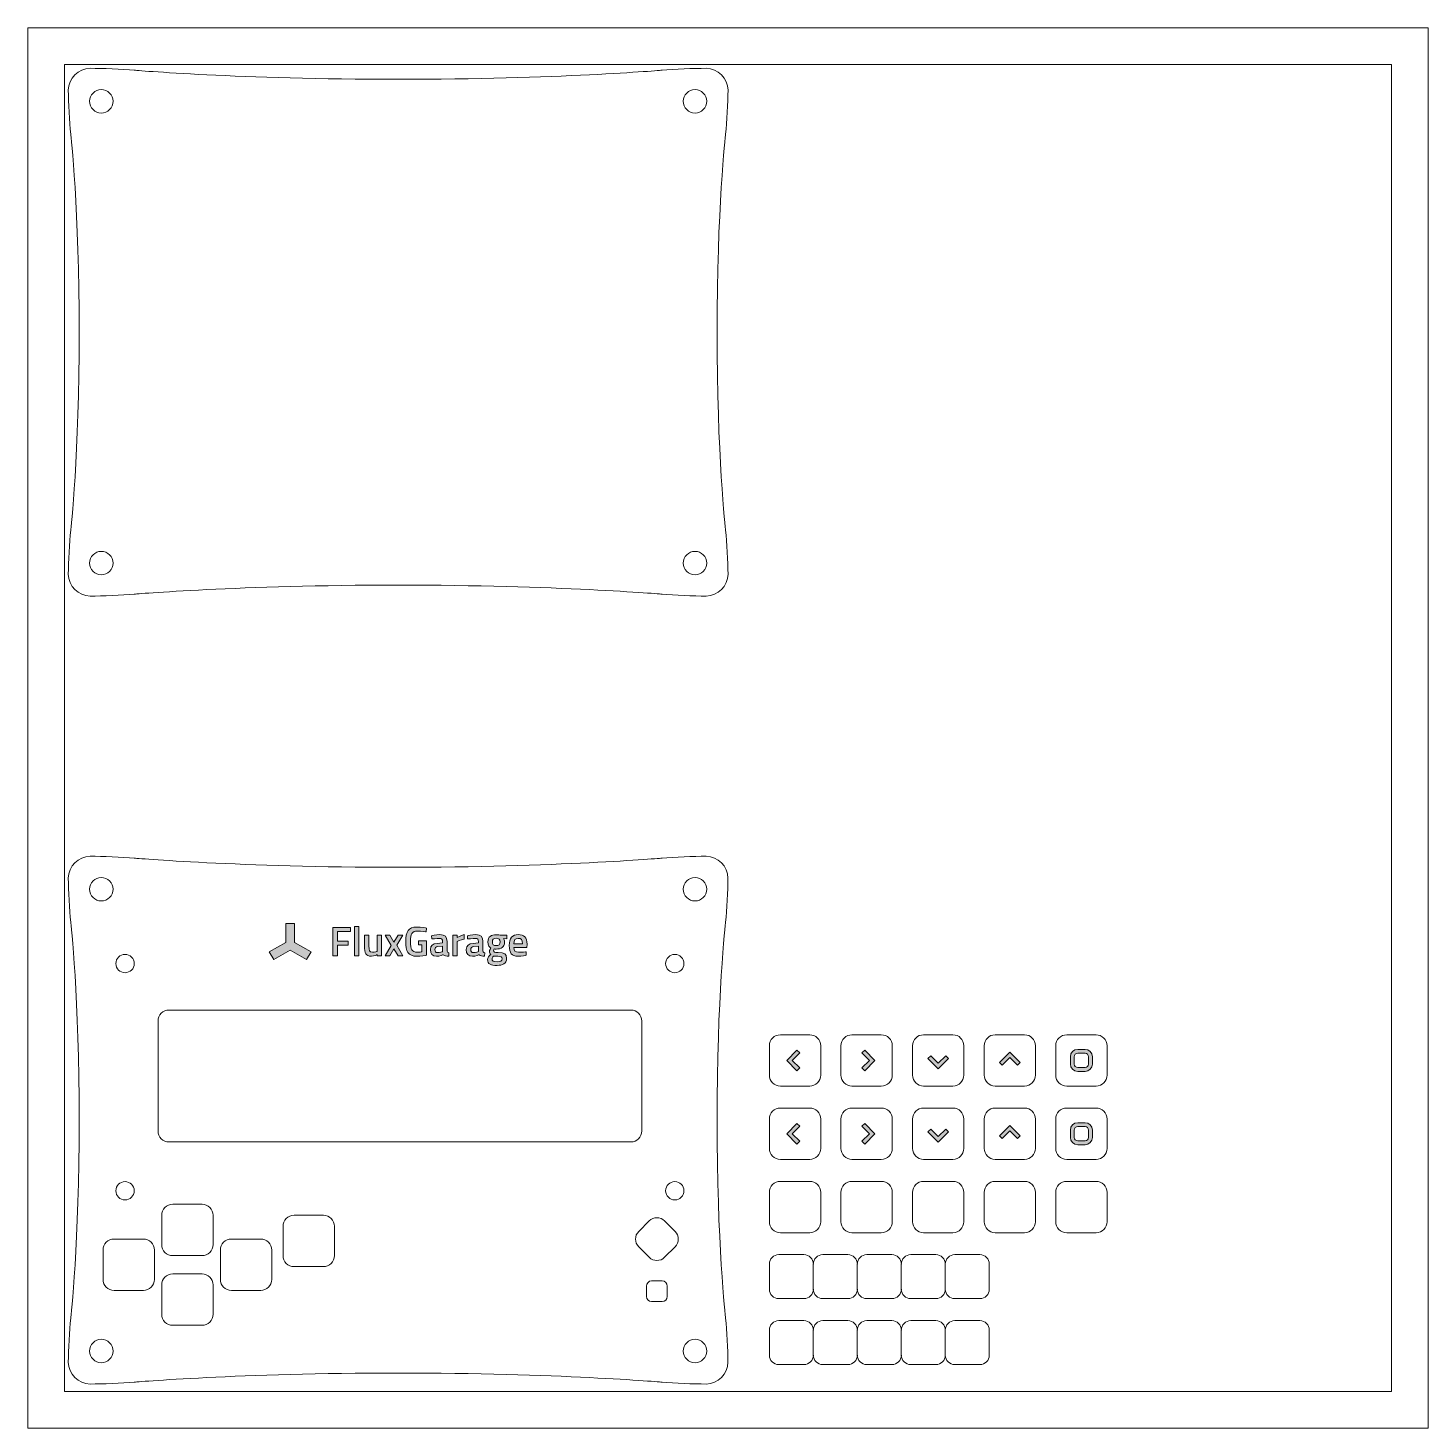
# Model space of a CAD drawing. Header units: inches. Extents: x 0 to 7.52, y 0 to 7.52.
import ezdxf

# ---------------------------------------------------------------- set-up
doc = ezdxf.new("R2010")
doc.units = ezdxf.units.IN
doc.header["$MEASUREMENT"] = 0
doc.layers.add('Template', color=7, linetype='Continuous')
doc.layers.add('Your Design', color=7, linetype='Continuous')

# ---------------------------------------------------------------- blocks, each defined once
blk = doc.blocks.new('block 37')
at = {"layer": 'Your Design', "lineweight": 0}
for points in [[(11.6, 73.5), (11.6, 72.62), (10.88, 71.9), (10, 71.9), (9.12, 71.9), (8.4, 72.62), (8.4, 73.5), (8.4, 74.38), (9.12, 75.1), (10, 75.1), (10.88, 75.1), (11.6, 74.38), (11.6, 73.5)], [(92.6, 73.5), (92.6, 72.62), (91.88, 71.9), (91, 71.9), (90.12, 71.9), (89.4, 72.62), (89.4, 73.5), (89.4, 74.38), (90.12, 75.1), (91, 75.1), (91.88, 75.1), (92.6, 74.38), (92.6, 73.5)], [(11.6, 10.5), (11.6, 9.62), (10.88, 8.9), (10, 8.9), (9.12, 8.9), (8.4, 9.62), (8.4, 10.5), (8.4, 11.38), (9.12, 12.1), (10, 12.1), (10.88, 12.1), (11.6, 11.38), (11.6, 10.5)], [(92.6, 10.5), (92.6, 9.62), (91.88, 8.9), (91, 8.9), (90.12, 8.9), (89.4, 9.62), (89.4, 10.5), (89.4, 11.38), (90.12, 12.1), (91, 12.1), (91.88, 12.1), (92.6, 11.38), (92.6, 10.5)]]:
    blk.add_open_spline(points, degree=3, knots=[0, 0, 0, 0, 1, 1, 1, 2, 2, 2, 3, 3, 3, 4, 4, 4, 4], dxfattribs=at)
blk = doc.blocks.new('block 38')
at = {"layer": 'Your Design', "true_color": 0xe6e6e6}
h = blk.add_hatch(color=254, dxfattribs=at)
h.dxf.hatch_style = 2
h.paths.add_polyline_path([(36.37, 68.84), (35.16, 68.84), (35.16, 66.25), (32.92, 64.96), (33.52, 63.92), (35.76, 65.21), (38.01, 63.92), (38.61, 64.96), (36.37, 66.25)])
h = blk.add_hatch(color=254, dxfattribs=at)
h.dxf.hatch_style = 2
h.paths.add_polyline_path([(41.59, 64.42), (42.22, 64.42), (42.22, 65.89), (43.69, 65.89), (43.69, 66.44), (42.22, 66.44), (42.22, 67.74), (43.99, 67.74), (43.99, 68.29), (41.59, 68.29)])
h = blk.add_hatch(color=254, dxfattribs=at)
h.dxf.hatch_style = 2
h.paths.add_polyline_path([(44.54, 64.42), (45.15, 64.42), (45.15, 68.42), (44.54, 68.42)])
h = blk.add_hatch(color=254, dxfattribs=at)
h.dxf.hatch_style = 2
edge = h.paths.add_edge_path()
edge.add_spline(control_points=[(47.64, 65.05), (47.64, 65.05), (47.34, 64.91), (47, 64.91), (46.56, 64.91), (46.52, 65.14), (46.52, 65.77), (46.52, 65.77), (46.52, 67.25), (46.52, 67.25), (46.52, 67.25), (45.9, 67.25), (45.9, 67.25), (45.9, 67.25), (45.9, 65.77), (45.9, 65.77), (45.9, 64.78), (46.07, 64.36), (46.88, 64.36), (47.23, 64.36), (47.64, 64.6), (47.64, 64.6), (47.64, 64.6), (47.64, 64.42), (47.64, 64.42), (47.64, 64.42), (48.25, 64.42), (48.25, 64.42), (48.25, 64.42), (48.25, 67.25), (48.25, 67.25), (48.25, 67.25), (47.64, 67.25), (47.64, 67.25), (47.64, 67.25), (47.64, 65.05), (47.64, 65.05)], knot_values=[0, 0, 0, 0, 1, 1, 1, 2, 2, 2, 3, 3, 3, 4, 4, 4, 5, 5, 5, 6, 6, 6, 7, 7, 7, 8, 8, 8, 9, 9, 9, 10, 10, 10, 11, 11, 11, 12, 12, 12, 12], degree=3, periodic=0)
h = blk.add_hatch(color=254, dxfattribs=at)
h.dxf.hatch_style = 2
h.paths.add_polyline_path([(50.49, 67.25), (49.93, 66.27), (49.38, 67.25), (48.73, 67.25), (49.55, 65.84), (48.73, 64.42), (49.38, 64.42), (49.93, 65.39), (50.49, 64.42), (51.15, 64.42), (50.31, 65.86), (51.15, 67.25)])
h = blk.add_hatch(color=254, dxfattribs=at)
h.dxf.hatch_style = 2
edge = h.paths.add_edge_path()
edge.add_spline(control_points=[(53.15, 67.79), (53.66, 67.79), (54.34, 67.7), (54.34, 67.7), (54.34, 67.7), (54.37, 68.2), (54.37, 68.2), (54.37, 68.2), (53.64, 68.35), (53.05, 68.35), (51.9, 68.35), (51.53, 67.71), (51.53, 66.35), (51.53, 65.07), (51.84, 64.36), (53.07, 64.36), (53.54, 64.36), (54.32, 64.48), (54.37, 64.49), (54.37, 64.49), (54.37, 66.45), (54.37, 66.45), (54.37, 66.45), (53.27, 66.45), (53.27, 66.45), (53.27, 66.45), (53.27, 65.9), (53.27, 65.9), (53.27, 65.9), (53.74, 65.9), (53.74, 65.9), (53.74, 65.9), (53.74, 64.96), (53.74, 64.96), (53.68, 64.94), (53.38, 64.91), (53.13, 64.91), (52.34, 64.91), (52.18, 65.3), (52.18, 66.35), (52.18, 67.44), (52.37, 67.79), (53.15, 67.79)], knot_values=[0, 0, 0, 0, 1, 1, 1, 2, 2, 2, 3, 3, 3, 4, 4, 4, 5, 5, 5, 6, 6, 6, 7, 7, 7, 8, 8, 8, 9, 9, 9, 10, 10, 10, 11, 11, 11, 12, 12, 12, 13, 13, 13, 14, 14, 14, 14], degree=3, periodic=0)
h = blk.add_hatch(color=254, dxfattribs=at)
h.dxf.hatch_style = 2
edge = h.paths.add_edge_path()
edge.add_spline(control_points=[(57.17, 65.09), (57.17, 65.09), (57.17, 66.38), (57.17, 66.38), (57.17, 67.02), (56.88, 67.31), (56.19, 67.31), (55.67, 67.31), (55.06, 67.16), (55.06, 67.16), (55.06, 67.16), (55.08, 66.73), (55.08, 66.73), (55.08, 66.73), (55.77, 66.78), (56.14, 66.78), (56.42, 66.78), (56.56, 66.69), (56.56, 66.38), (56.56, 66.38), (56.56, 66.17), (56.56, 66.17), (56.56, 66.17), (55.83, 66.11), (55.83, 66.11), (55.22, 66.06), (54.9, 65.86), (54.9, 65.26), (54.9, 64.67), (55.18, 64.36), (55.74, 64.36), (56.19, 64.36), (56.65, 64.57), (56.65, 64.57), (56.86, 64.41), (57.05, 64.36), (57.4, 64.36), (57.4, 64.36), (57.41, 64.83), (57.41, 64.83), (57.25, 64.85), (57.18, 64.92), (57.17, 65.09)], knot_values=[0, 0, 0, 0, 1, 1, 1, 2, 2, 2, 3, 3, 3, 4, 4, 4, 5, 5, 5, 6, 6, 6, 7, 7, 7, 8, 8, 8, 9, 9, 9, 10, 10, 10, 11, 11, 11, 12, 12, 12, 13, 13, 13, 14, 14, 14, 14], degree=3, periodic=0)
edge = h.paths.add_edge_path()
edge.add_spline(control_points=[(56.56, 64.99), (56.56, 64.99), (56.18, 64.86), (55.86, 64.86), (55.62, 64.86), (55.51, 65.02), (55.51, 65.27), (55.51, 65.53), (55.64, 65.65), (55.9, 65.68), (55.9, 65.68), (56.56, 65.74), (56.56, 65.74), (56.56, 65.74), (56.56, 64.99), (56.56, 64.99)], knot_values=[0, 0, 0, 0, 1, 1, 1, 2, 2, 2, 3, 3, 3, 4, 4, 4, 5, 5, 5, 5], degree=3, periodic=0)
h = blk.add_hatch(color=254, dxfattribs=at)
h.dxf.hatch_style = 2
edge = h.paths.add_edge_path()
edge.add_spline(control_points=[(58.55, 67.25), (58.55, 67.25), (57.94, 67.25), (57.94, 67.25), (57.94, 67.25), (57.94, 64.42), (57.94, 64.42), (57.94, 64.42), (58.55, 64.42), (58.55, 64.42), (58.55, 64.42), (58.55, 66.39), (58.55, 66.39), (58.55, 66.39), (58.99, 66.59), (59.51, 66.69), (59.51, 66.69), (59.51, 67.31), (59.51, 67.31), (59.03, 67.22), (58.55, 66.91), (58.55, 66.91), (58.55, 66.91), (58.55, 67.25), (58.55, 67.25)], knot_values=[0, 0, 0, 0, 1, 1, 1, 2, 2, 2, 3, 3, 3, 4, 4, 4, 5, 5, 5, 6, 6, 6, 7, 7, 7, 8, 8, 8, 8], degree=3, periodic=0)
h = blk.add_hatch(color=254, dxfattribs=at)
h.dxf.hatch_style = 2
edge = h.paths.add_edge_path()
edge.add_spline(control_points=[(62.06, 65.09), (62.06, 65.09), (62.06, 66.38), (62.06, 66.38), (62.06, 67.02), (61.78, 67.31), (61.09, 67.31), (60.57, 67.31), (59.96, 67.16), (59.96, 67.16), (59.96, 67.16), (59.98, 66.73), (59.98, 66.73), (59.98, 66.73), (60.66, 66.78), (61.04, 66.78), (61.32, 66.78), (61.45, 66.69), (61.45, 66.38), (61.45, 66.38), (61.45, 66.17), (61.45, 66.17), (61.45, 66.17), (60.73, 66.11), (60.73, 66.11), (60.12, 66.06), (59.79, 65.86), (59.79, 65.26), (59.79, 64.67), (60.08, 64.36), (60.64, 64.36), (61.09, 64.36), (61.55, 64.57), (61.55, 64.57), (61.75, 64.41), (61.95, 64.36), (62.3, 64.36), (62.3, 64.36), (62.31, 64.83), (62.31, 64.83), (62.15, 64.85), (62.08, 64.92), (62.06, 65.09)], knot_values=[0, 0, 0, 0, 1, 1, 1, 2, 2, 2, 3, 3, 3, 4, 4, 4, 5, 5, 5, 6, 6, 6, 7, 7, 7, 8, 8, 8, 9, 9, 9, 10, 10, 10, 11, 11, 11, 12, 12, 12, 13, 13, 13, 14, 14, 14, 14], degree=3, periodic=0)
edge = h.paths.add_edge_path()
edge.add_spline(control_points=[(61.45, 64.99), (61.45, 64.99), (61.08, 64.86), (60.75, 64.86), (60.52, 64.86), (60.41, 65.02), (60.41, 65.27), (60.41, 65.53), (60.54, 65.65), (60.8, 65.68), (60.8, 65.68), (61.45, 65.74), (61.45, 65.74), (61.45, 65.74), (61.45, 64.99), (61.45, 64.99)], knot_values=[0, 0, 0, 0, 1, 1, 1, 2, 2, 2, 3, 3, 3, 4, 4, 4, 5, 5, 5, 5], degree=3, periodic=0)
h = blk.add_hatch(color=254, dxfattribs=at)
h.dxf.hatch_style = 2
edge = h.paths.add_edge_path()
edge.add_spline(control_points=[(63.87, 67.3), (63.22, 67.3), (62.74, 67.03), (62.74, 66.32), (62.74, 65.81), (62.94, 65.6), (63.15, 65.47), (63.15, 65.47), (62.94, 65.15), (62.94, 65.02), (62.94, 64.85), (63.01, 64.69), (63.13, 64.61), (62.84, 64.39), (62.7, 64.21), (62.7, 63.92), (62.7, 63.28), (63.15, 63.11), (64, 63.11), (64.76, 63.11), (65.3, 63.37), (65.3, 64.04), (65.3, 64.69), (65.03, 64.87), (64.14, 64.88), (63.59, 64.89), (63.53, 64.92), (63.53, 65.1), (63.53, 65.17), (63.6, 65.36), (63.6, 65.36), (63.66, 65.35), (63.8, 65.34), (63.85, 65.34), (64.6, 65.34), (65.01, 65.55), (65.01, 66.32), (65.01, 66.54), (64.93, 66.69), (64.85, 66.78), (64.85, 66.78), (65.32, 66.75), (65.32, 66.75), (65.32, 66.75), (65.32, 67.25), (65.32, 67.25), (65.32, 67.25), (64.45, 67.23), (64.45, 67.23), (64.45, 67.23), (64.13, 67.3), (63.87, 67.3)], knot_values=[0, 0, 0, 0, 1, 1, 1, 2, 2, 2, 3, 3, 3, 4, 4, 4, 5, 5, 5, 6, 6, 6, 7, 7, 7, 8, 8, 8, 9, 9, 9, 10, 10, 10, 11, 11, 11, 12, 12, 12, 13, 13, 13, 14, 14, 14, 15, 15, 15, 16, 16, 16, 17, 17, 17, 17], degree=3, periodic=0)
edge = h.paths.add_edge_path()
edge.add_spline(control_points=[(63.53, 64.38), (63.53, 64.38), (63.91, 64.35), (64.08, 64.35), (64.54, 64.34), (64.69, 64.31), (64.69, 64), (64.69, 63.73), (64.46, 63.61), (64.01, 63.61), (63.49, 63.61), (63.31, 63.72), (63.31, 63.98), (63.31, 64.16), (63.37, 64.25), (63.53, 64.38)], knot_values=[0, 0, 0, 0, 1, 1, 1, 2, 2, 2, 3, 3, 3, 4, 4, 4, 5, 5, 5, 5], degree=3, periodic=0)
edge = h.paths.add_edge_path()
edge.add_spline(control_points=[(63.87, 65.82), (63.51, 65.82), (63.35, 65.97), (63.35, 66.32), (63.35, 66.66), (63.51, 66.82), (63.87, 66.82), (64.25, 66.82), (64.4, 66.66), (64.4, 66.32), (64.4, 65.97), (64.25, 65.82), (63.87, 65.82)], knot_values=[0, 0, 0, 0, 1, 1, 1, 2, 2, 2, 3, 3, 3, 4, 4, 4, 4], degree=3, periodic=0)
h = blk.add_hatch(color=254, dxfattribs=at)
h.dxf.hatch_style = 2
edge = h.paths.add_edge_path()
edge.add_spline(control_points=[(68.08, 66.01), (68.08, 66.9), (67.68, 67.31), (66.89, 67.31), (66.11, 67.31), (65.66, 66.84), (65.66, 65.81), (65.66, 64.81), (65.99, 64.36), (66.84, 64.36), (67.34, 64.36), (67.98, 64.49), (67.98, 64.49), (67.98, 64.49), (67.97, 64.95), (67.97, 64.95), (67.97, 64.95), (67.38, 64.9), (66.93, 64.9), (66.46, 64.9), (66.29, 65.12), (66.29, 65.57), (66.29, 65.57), (68.04, 65.57), (68.04, 65.57), (68.04, 65.57), (68.08, 66.01), (68.08, 66.01)], knot_values=[0, 0, 0, 0, 1, 1, 1, 2, 2, 2, 3, 3, 3, 4, 4, 4, 5, 5, 5, 6, 6, 6, 7, 7, 7, 8, 8, 8, 9, 9, 9, 9], degree=3, periodic=0)
edge = h.paths.add_edge_path()
edge.add_spline(control_points=[(66.28, 66.05), (66.29, 66.59), (66.47, 66.8), (66.89, 66.8), (67.3, 66.8), (67.47, 66.61), (67.47, 66.05), (67.47, 66.05), (66.28, 66.05), (66.28, 66.05)], knot_values=[0, 0, 0, 0, 1, 1, 1, 2, 2, 2, 3, 3, 3, 3], degree=3, periodic=0)
at = {"layer": 'Your Design', "lineweight": 0}
for points in [[(36.37, 68.84), (35.16, 68.84), (35.16, 66.25), (32.92, 64.96), (33.52, 63.92), (35.76, 65.21), (38.01, 63.92), (38.61, 64.96), (36.37, 66.25), (36.37, 68.84)], [(41.59, 64.42), (42.22, 64.42), (42.22, 65.89), (43.69, 65.89), (43.69, 66.44), (42.22, 66.44), (42.22, 67.74), (43.99, 67.74), (43.99, 68.29), (41.59, 68.29), (41.59, 64.42)], [(44.54, 64.42), (45.15, 64.42), (45.15, 68.42), (44.54, 68.42), (44.54, 64.42)], [(50.49, 67.25), (49.93, 66.27), (49.38, 67.25), (48.73, 67.25), (49.55, 65.84), (48.73, 64.42), (49.38, 64.42), (49.93, 65.39), (50.49, 64.42), (51.15, 64.42), (50.31, 65.86), (51.15, 67.25), (50.49, 67.25)]]:
    blk.add_lwpolyline(points, dxfattribs=at)
for points, knots in [([(47.64, 65.05), (47.64, 65.05), (47.34, 64.91), (47, 64.91), (46.56, 64.91), (46.52, 65.14), (46.52, 65.77), (46.52, 65.77), (46.52, 67.25), (46.52, 67.25), (46.52, 67.25), (45.9, 67.25), (45.9, 67.25), (45.9, 67.25), (45.9, 65.77), (45.9, 65.77), (45.9, 64.78), (46.07, 64.36), (46.88, 64.36), (47.23, 64.36), (47.64, 64.6), (47.64, 64.6), (47.64, 64.6), (47.64, 64.42), (47.64, 64.42), (47.64, 64.42), (48.25, 64.42), (48.25, 64.42), (48.25, 64.42), (48.25, 67.25), (48.25, 67.25), (48.25, 67.25), (47.64, 67.25), (47.64, 67.25), (47.64, 67.25), (47.64, 65.05), (47.64, 65.05)], [0, 0, 0, 0, 1, 1, 1, 2, 2, 2, 3, 3, 3, 4, 4, 4, 5, 5, 5, 6, 6, 6, 7, 7, 7, 8, 8, 8, 9, 9, 9, 10, 10, 10, 11, 11, 11, 12, 12, 12, 12]), ([(53.15, 67.79), (53.66, 67.79), (54.34, 67.7), (54.34, 67.7), (54.34, 67.7), (54.37, 68.2), (54.37, 68.2), (54.37, 68.2), (53.64, 68.35), (53.05, 68.35), (51.9, 68.35), (51.53, 67.71), (51.53, 66.35), (51.53, 65.07), (51.84, 64.36), (53.07, 64.36), (53.54, 64.36), (54.32, 64.48), (54.37, 64.49), (54.37, 64.49), (54.37, 66.45), (54.37, 66.45), (54.37, 66.45), (53.27, 66.45), (53.27, 66.45), (53.27, 66.45), (53.27, 65.9), (53.27, 65.9), (53.27, 65.9), (53.74, 65.9), (53.74, 65.9), (53.74, 65.9), (53.74, 64.96), (53.74, 64.96), (53.68, 64.94), (53.38, 64.91), (53.13, 64.91), (52.34, 64.91), (52.18, 65.3), (52.18, 66.35), (52.18, 67.44), (52.37, 67.79), (53.15, 67.79)], [0, 0, 0, 0, 1, 1, 1, 2, 2, 2, 3, 3, 3, 4, 4, 4, 5, 5, 5, 6, 6, 6, 7, 7, 7, 8, 8, 8, 9, 9, 9, 10, 10, 10, 11, 11, 11, 12, 12, 12, 13, 13, 13, 14, 14, 14, 14]), ([(57.17, 65.09), (57.17, 65.09), (57.17, 66.38), (57.17, 66.38), (57.17, 67.02), (56.88, 67.31), (56.19, 67.31), (55.67, 67.31), (55.06, 67.16), (55.06, 67.16), (55.06, 67.16), (55.08, 66.73), (55.08, 66.73), (55.08, 66.73), (55.77, 66.78), (56.14, 66.78), (56.42, 66.78), (56.56, 66.69), (56.56, 66.38), (56.56, 66.38), (56.56, 66.17), (56.56, 66.17), (56.56, 66.17), (55.83, 66.11), (55.83, 66.11), (55.22, 66.06), (54.9, 65.86), (54.9, 65.26), (54.9, 64.67), (55.18, 64.36), (55.74, 64.36), (56.19, 64.36), (56.65, 64.57), (56.65, 64.57), (56.86, 64.41), (57.05, 64.36), (57.4, 64.36), (57.4, 64.36), (57.41, 64.83), (57.41, 64.83), (57.25, 64.85), (57.18, 64.92), (57.17, 65.09)], [0, 0, 0, 0, 1, 1, 1, 2, 2, 2, 3, 3, 3, 4, 4, 4, 5, 5, 5, 6, 6, 6, 7, 7, 7, 8, 8, 8, 9, 9, 9, 10, 10, 10, 11, 11, 11, 12, 12, 12, 13, 13, 13, 14, 14, 14, 14]), ([(58.55, 67.25), (58.55, 67.25), (57.94, 67.25), (57.94, 67.25), (57.94, 67.25), (57.94, 64.42), (57.94, 64.42), (57.94, 64.42), (58.55, 64.42), (58.55, 64.42), (58.55, 64.42), (58.55, 66.39), (58.55, 66.39), (58.55, 66.39), (58.99, 66.59), (59.51, 66.69), (59.51, 66.69), (59.51, 67.31), (59.51, 67.31), (59.03, 67.22), (58.55, 66.91), (58.55, 66.91), (58.55, 66.91), (58.55, 67.25), (58.55, 67.25)], [0, 0, 0, 0, 1, 1, 1, 2, 2, 2, 3, 3, 3, 4, 4, 4, 5, 5, 5, 6, 6, 6, 7, 7, 7, 8, 8, 8, 8]), ([(62.06, 65.09), (62.06, 65.09), (62.06, 66.38), (62.06, 66.38), (62.06, 67.02), (61.78, 67.31), (61.09, 67.31), (60.57, 67.31), (59.96, 67.16), (59.96, 67.16), (59.96, 67.16), (59.98, 66.73), (59.98, 66.73), (59.98, 66.73), (60.66, 66.78), (61.04, 66.78), (61.32, 66.78), (61.45, 66.69), (61.45, 66.38), (61.45, 66.38), (61.45, 66.17), (61.45, 66.17), (61.45, 66.17), (60.73, 66.11), (60.73, 66.11), (60.12, 66.06), (59.79, 65.86), (59.79, 65.26), (59.79, 64.67), (60.08, 64.36), (60.64, 64.36), (61.09, 64.36), (61.55, 64.57), (61.55, 64.57), (61.75, 64.41), (61.95, 64.36), (62.3, 64.36), (62.3, 64.36), (62.31, 64.83), (62.31, 64.83), (62.15, 64.85), (62.08, 64.92), (62.06, 65.09)], [0, 0, 0, 0, 1, 1, 1, 2, 2, 2, 3, 3, 3, 4, 4, 4, 5, 5, 5, 6, 6, 6, 7, 7, 7, 8, 8, 8, 9, 9, 9, 10, 10, 10, 11, 11, 11, 12, 12, 12, 13, 13, 13, 14, 14, 14, 14]), ([(63.87, 67.3), (63.22, 67.3), (62.74, 67.03), (62.74, 66.32), (62.74, 65.81), (62.94, 65.6), (63.15, 65.47), (63.15, 65.47), (62.94, 65.15), (62.94, 65.02), (62.94, 64.85), (63.01, 64.69), (63.13, 64.61), (62.84, 64.39), (62.7, 64.21), (62.7, 63.92), (62.7, 63.28), (63.15, 63.11), (64, 63.11), (64.76, 63.11), (65.3, 63.37), (65.3, 64.04), (65.3, 64.69), (65.03, 64.87), (64.14, 64.88), (63.59, 64.89), (63.53, 64.92), (63.53, 65.1), (63.53, 65.17), (63.6, 65.36), (63.6, 65.36), (63.66, 65.35), (63.8, 65.34), (63.85, 65.34), (64.6, 65.34), (65.01, 65.55), (65.01, 66.32), (65.01, 66.54), (64.93, 66.69), (64.85, 66.78), (64.85, 66.78), (65.32, 66.75), (65.32, 66.75), (65.32, 66.75), (65.32, 67.25), (65.32, 67.25), (65.32, 67.25), (64.45, 67.23), (64.45, 67.23), (64.45, 67.23), (64.13, 67.3), (63.87, 67.3)], [0, 0, 0, 0, 1, 1, 1, 2, 2, 2, 3, 3, 3, 4, 4, 4, 5, 5, 5, 6, 6, 6, 7, 7, 7, 8, 8, 8, 9, 9, 9, 10, 10, 10, 11, 11, 11, 12, 12, 12, 13, 13, 13, 14, 14, 14, 15, 15, 15, 16, 16, 16, 17, 17, 17, 17]), ([(68.08, 66.01), (68.08, 66.9), (67.68, 67.31), (66.89, 67.31), (66.11, 67.31), (65.66, 66.84), (65.66, 65.81), (65.66, 64.81), (65.99, 64.36), (66.84, 64.36), (67.34, 64.36), (67.98, 64.49), (67.98, 64.49), (67.98, 64.49), (67.97, 64.95), (67.97, 64.95), (67.97, 64.95), (67.38, 64.9), (66.93, 64.9), (66.46, 64.9), (66.29, 65.12), (66.29, 65.57), (66.29, 65.57), (68.04, 65.57), (68.04, 65.57), (68.04, 65.57), (68.08, 66.01), (68.08, 66.01)], [0, 0, 0, 0, 1, 1, 1, 2, 2, 2, 3, 3, 3, 4, 4, 4, 5, 5, 5, 6, 6, 6, 7, 7, 7, 8, 8, 8, 9, 9, 9, 9]), ([(56.56, 64.99), (56.56, 64.99), (56.18, 64.86), (55.86, 64.86), (55.62, 64.86), (55.51, 65.02), (55.51, 65.27), (55.51, 65.53), (55.64, 65.65), (55.9, 65.68), (55.9, 65.68), (56.56, 65.74), (56.56, 65.74), (56.56, 65.74), (56.56, 64.99), (56.56, 64.99)], [0, 0, 0, 0, 1, 1, 1, 2, 2, 2, 3, 3, 3, 4, 4, 4, 5, 5, 5, 5]), ([(61.45, 64.99), (61.45, 64.99), (61.08, 64.86), (60.75, 64.86), (60.52, 64.86), (60.41, 65.02), (60.41, 65.27), (60.41, 65.53), (60.54, 65.65), (60.8, 65.68), (60.8, 65.68), (61.45, 65.74), (61.45, 65.74), (61.45, 65.74), (61.45, 64.99), (61.45, 64.99)], [0, 0, 0, 0, 1, 1, 1, 2, 2, 2, 3, 3, 3, 4, 4, 4, 5, 5, 5, 5]), ([(63.87, 65.82), (63.51, 65.82), (63.35, 65.97), (63.35, 66.32), (63.35, 66.66), (63.51, 66.82), (63.87, 66.82), (64.25, 66.82), (64.4, 66.66), (64.4, 66.32), (64.4, 65.97), (64.25, 65.82), (63.87, 65.82)], [0, 0, 0, 0, 1, 1, 1, 2, 2, 2, 3, 3, 3, 4, 4, 4, 4]), ([(66.28, 66.05), (66.29, 66.59), (66.47, 66.8), (66.89, 66.8), (67.3, 66.8), (67.47, 66.61), (67.47, 66.05), (67.47, 66.05), (66.28, 66.05), (66.28, 66.05)], [0, 0, 0, 0, 1, 1, 1, 2, 2, 2, 3, 3, 3, 3]), ([(63.53, 64.38), (63.53, 64.38), (63.91, 64.35), (64.08, 64.35), (64.54, 64.34), (64.69, 64.31), (64.69, 64), (64.69, 63.73), (64.46, 63.61), (64.01, 63.61), (63.49, 63.61), (63.31, 63.72), (63.31, 63.98), (63.31, 64.16), (63.37, 64.25), (63.53, 64.38)], [0, 0, 0, 0, 1, 1, 1, 2, 2, 2, 3, 3, 3, 4, 4, 4, 5, 5, 5, 5])]:
    blk.add_open_spline(points, degree=3, knots=knots, dxfattribs=at)
blk = doc.blocks.new('block 39')
at = {"layer": 'Your Design', "true_color": 0xe6e6e6}
h = blk.add_hatch(color=254, dxfattribs=at)
h.dxf.hatch_style = 2
h.paths.add_polyline_path([(105.28, 41.18), (104.91, 41.55), (103.51, 40.15), (104.91, 38.74), (105.28, 39.12), (104.25, 40.15)])
h = blk.add_hatch(color=254, dxfattribs=at)
h.dxf.hatch_style = 2
h.paths.add_polyline_path([(113.77, 41.18), (114.15, 41.55), (115.55, 40.15), (114.15, 38.74), (113.77, 39.12), (114.8, 40.15)])
h = blk.add_hatch(color=254, dxfattribs=at)
h.dxf.hatch_style = 2
h.paths.add_polyline_path([(125.21, 40.78), (125.58, 40.41), (124.18, 39.01), (122.78, 40.41), (123.15, 40.78), (124.18, 39.76)])
h = blk.add_hatch(color=254, dxfattribs=at)
h.dxf.hatch_style = 2
h.paths.add_polyline_path([(134.98, 39.51), (135.35, 39.88), (133.95, 41.29), (132.54, 39.88), (132.92, 39.51), (133.95, 40.54)])
h = blk.add_hatch(color=254, dxfattribs=at)
h.dxf.hatch_style = 2
edge = h.paths.add_edge_path()
edge.add_spline(control_points=[(144.21, 41.65), (144.21, 41.65), (143.21, 41.65), (143.21, 41.65), (142.66, 41.65), (142.21, 41.2), (142.21, 40.65), (142.21, 40.65), (142.21, 39.65), (142.21, 39.65), (142.21, 39.1), (142.66, 38.65), (143.21, 38.65), (143.21, 38.65), (144.21, 38.65), (144.21, 38.65), (144.76, 38.65), (145.21, 39.1), (145.21, 39.65), (145.21, 39.65), (145.21, 40.65), (145.21, 40.65), (145.21, 41.2), (144.76, 41.65), (144.21, 41.65), (144.21, 41.65), (144.21, 41.65), (144.21, 41.65)], knot_values=[0, 0, 0, 0, 1, 1, 1, 2, 2, 2, 3, 3, 3, 4, 4, 4, 5, 5, 5, 6, 6, 6, 7, 7, 7, 8, 8, 8, 9, 9, 9, 9], degree=3, periodic=0)
edge = h.paths.add_edge_path()
edge.add_spline(control_points=[(144.21, 41.12), (144.47, 41.12), (144.68, 40.91), (144.68, 40.65), (144.68, 40.65), (144.68, 39.65), (144.68, 39.65), (144.68, 39.39), (144.47, 39.18), (144.21, 39.18), (144.21, 39.18), (143.21, 39.18), (143.21, 39.18), (142.96, 39.18), (142.74, 39.39), (142.74, 39.65), (142.74, 39.65), (142.74, 40.65), (142.74, 40.65), (142.74, 40.77), (142.79, 40.89), (142.88, 40.98), (142.97, 41.07), (143.09, 41.12), (143.21, 41.12), (143.21, 41.12), (144.21, 41.12), (144.21, 41.12)], knot_values=[0, 0, 0, 0, 0.352778, 0.352778, 0.352778, 0.705556, 0.705556, 0.705556, 1.058333, 1.058333, 1.058333, 1.411111, 1.411111, 1.411111, 1.763889, 1.763889, 1.763889, 2.116667, 2.116667, 2.116667, 2.469444, 2.469444, 2.469444, 2.822222, 2.822222, 2.822222, 3.175, 3.175, 3.175, 3.175], degree=3, periodic=0)
edge.add_line((144.21, 41.12), (144.21, 41.12))
at = {"layer": 'Your Design', "lineweight": 0}
for points in [[(105.28, 41.18), (104.91, 41.55), (103.51, 40.15), (104.91, 38.74), (105.28, 39.12), (104.25, 40.15), (105.28, 41.18)], [(113.77, 41.18), (114.15, 41.55), (115.55, 40.15), (114.15, 38.74), (113.77, 39.12), (114.8, 40.15), (113.77, 41.18)], [(125.21, 40.78), (125.58, 40.41), (124.18, 39.01), (122.78, 40.41), (123.15, 40.78), (124.18, 39.76), (125.21, 40.78)], [(134.98, 39.51), (135.35, 39.88), (133.95, 41.29), (132.54, 39.88), (132.92, 39.51), (133.95, 40.54), (134.98, 39.51)]]:
    blk.add_lwpolyline(points, dxfattribs=at)
for points in [[(144.21, 41.65), (144.21, 41.65), (143.21, 41.65), (143.21, 41.65), (142.66, 41.65), (142.21, 41.2), (142.21, 40.65), (142.21, 40.65), (142.21, 39.65), (142.21, 39.65), (142.21, 39.1), (142.66, 38.65), (143.21, 38.65), (143.21, 38.65), (144.21, 38.65), (144.21, 38.65), (144.76, 38.65), (145.21, 39.1), (145.21, 39.65), (145.21, 39.65), (145.21, 40.65), (145.21, 40.65), (145.21, 41.2), (144.76, 41.65), (144.21, 41.65), (144.21, 41.65), (144.21, 41.65), (144.21, 41.65)], [(144.21, 41.12), (144.47, 41.12), (144.68, 40.91), (144.68, 40.65), (144.68, 40.65), (144.68, 39.65), (144.68, 39.65), (144.68, 39.39), (144.47, 39.18), (144.21, 39.18), (144.21, 39.18), (143.21, 39.18), (143.21, 39.18), (142.96, 39.18), (142.74, 39.39), (142.74, 39.65), (142.74, 39.65), (142.74, 40.65), (142.74, 40.65), (142.74, 40.77), (142.79, 40.89), (142.88, 40.98), (142.97, 41.07), (143.09, 41.12), (143.21, 41.12), (143.21, 41.12), (144.21, 41.12), (144.21, 41.12)]]:
    blk.add_open_spline(points, degree=3, knots=[0, 0, 0, 0, 1, 1, 1, 2, 2, 2, 3, 3, 3, 4, 4, 4, 5, 5, 5, 6, 6, 6, 7, 7, 7, 8, 8, 8, 9, 9, 9, 9], dxfattribs=at)
blk = doc.blocks.new('block 40')
at = {"layer": 'Your Design', "true_color": 0xe6e6e6}
h = blk.add_hatch(color=254, dxfattribs=at)
h.dxf.hatch_style = 2
edge = h.paths.add_edge_path()
edge.add_spline(control_points=[(144.21, 51.65), (144.21, 51.65), (143.21, 51.65), (143.21, 51.65), (142.66, 51.65), (142.21, 51.2), (142.21, 50.65), (142.21, 50.65), (142.21, 49.65), (142.21, 49.65), (142.21, 49.1), (142.66, 48.65), (143.21, 48.65), (143.21, 48.65), (144.21, 48.65), (144.21, 48.65), (144.76, 48.65), (145.21, 49.1), (145.21, 49.65), (145.21, 49.65), (145.21, 50.65), (145.21, 50.65), (145.21, 51.2), (144.76, 51.65), (144.21, 51.65), (144.21, 51.65), (144.21, 51.65), (144.21, 51.65)], knot_values=[0, 0, 0, 0, 1, 1, 1, 2, 2, 2, 3, 3, 3, 4, 4, 4, 5, 5, 5, 6, 6, 6, 7, 7, 7, 8, 8, 8, 9, 9, 9, 9], degree=3, periodic=0)
edge = h.paths.add_edge_path()
edge.add_spline(control_points=[(144.21, 51.12), (144.47, 51.12), (144.68, 50.91), (144.68, 50.65), (144.68, 50.65), (144.68, 49.65), (144.68, 49.65), (144.68, 49.39), (144.47, 49.18), (144.21, 49.18), (144.21, 49.18), (143.21, 49.18), (143.21, 49.18), (142.96, 49.18), (142.74, 49.39), (142.74, 49.65), (142.74, 49.65), (142.74, 50.65), (142.74, 50.65), (142.74, 50.77), (142.79, 50.89), (142.88, 50.98), (142.97, 51.07), (143.09, 51.12), (143.21, 51.12), (143.21, 51.12), (144.21, 51.12), (144.21, 51.12)], knot_values=[0, 0, 0, 0, 0.352778, 0.352778, 0.352778, 0.705556, 0.705556, 0.705556, 1.058333, 1.058333, 1.058333, 1.411111, 1.411111, 1.411111, 1.763889, 1.763889, 1.763889, 2.116667, 2.116667, 2.116667, 2.469444, 2.469444, 2.469444, 2.822222, 2.822222, 2.822222, 3.175, 3.175, 3.175, 3.175], degree=3, periodic=0)
edge.add_line((144.21, 51.12), (144.21, 51.12))
h = blk.add_hatch(color=254, dxfattribs=at)
h.dxf.hatch_style = 2
h.paths.add_polyline_path([(105.28, 51.18), (104.91, 51.55), (103.51, 50.15), (104.91, 48.74), (105.28, 49.12), (104.25, 50.15)])
h = blk.add_hatch(color=254, dxfattribs=at)
h.dxf.hatch_style = 2
h.paths.add_polyline_path([(113.77, 51.18), (114.15, 51.55), (115.55, 50.15), (114.15, 48.74), (113.77, 49.12), (114.8, 50.15)])
h = blk.add_hatch(color=254, dxfattribs=at)
h.dxf.hatch_style = 2
h.paths.add_polyline_path([(125.21, 50.78), (125.58, 50.41), (124.18, 49.01), (122.78, 50.41), (123.15, 50.78), (124.18, 49.76)])
h = blk.add_hatch(color=254, dxfattribs=at)
h.dxf.hatch_style = 2
h.paths.add_polyline_path([(134.98, 49.51), (135.35, 49.88), (133.95, 51.29), (132.54, 49.88), (132.92, 49.51), (133.95, 50.54)])
at = {"layer": 'Your Design', "lineweight": 0}
for points in [[(105.28, 51.18), (104.91, 51.55), (103.51, 50.15), (104.91, 48.74), (105.28, 49.12), (104.25, 50.15), (105.28, 51.18)], [(113.77, 51.18), (114.15, 51.55), (115.55, 50.15), (114.15, 48.74), (113.77, 49.12), (114.8, 50.15), (113.77, 51.18)], [(125.21, 50.78), (125.58, 50.41), (124.18, 49.01), (122.78, 50.41), (123.15, 50.78), (124.18, 49.76), (125.21, 50.78)], [(134.98, 49.51), (135.35, 49.88), (133.95, 51.29), (132.54, 49.88), (132.92, 49.51), (133.95, 50.54), (134.98, 49.51)]]:
    blk.add_lwpolyline(points, dxfattribs=at)
for points in [[(144.21, 51.65), (144.21, 51.65), (143.21, 51.65), (143.21, 51.65), (142.66, 51.65), (142.21, 51.2), (142.21, 50.65), (142.21, 50.65), (142.21, 49.65), (142.21, 49.65), (142.21, 49.1), (142.66, 48.65), (143.21, 48.65), (143.21, 48.65), (144.21, 48.65), (144.21, 48.65), (144.76, 48.65), (145.21, 49.1), (145.21, 49.65), (145.21, 49.65), (145.21, 50.65), (145.21, 50.65), (145.21, 51.2), (144.76, 51.65), (144.21, 51.65), (144.21, 51.65), (144.21, 51.65), (144.21, 51.65)], [(144.21, 51.12), (144.47, 51.12), (144.68, 50.91), (144.68, 50.65), (144.68, 50.65), (144.68, 49.65), (144.68, 49.65), (144.68, 49.39), (144.47, 49.18), (144.21, 49.18), (144.21, 49.18), (143.21, 49.18), (143.21, 49.18), (142.96, 49.18), (142.74, 49.39), (142.74, 49.65), (142.74, 49.65), (142.74, 50.65), (142.74, 50.65), (142.74, 50.77), (142.79, 50.89), (142.88, 50.98), (142.97, 51.07), (143.09, 51.12), (143.21, 51.12), (143.21, 51.12), (144.21, 51.12), (144.21, 51.12)]]:
    blk.add_open_spline(points, degree=3, knots=[0, 0, 0, 0, 1, 1, 1, 2, 2, 2, 3, 3, 3, 4, 4, 4, 5, 5, 5, 6, 6, 6, 7, 7, 7, 8, 8, 8, 9, 9, 9, 9], dxfattribs=at)
blk = doc.blocks.new('block 41')
at = {"layer": 'Your Design', "lineweight": 0}
for points, knots in [([(107.15, 18.93), (107.15, 18.23), (106.57, 17.65), (105.86, 17.65), (105.86, 17.65), (102.43, 17.65), (102.43, 17.65), (101.72, 17.65), (101.14, 18.23), (101.14, 18.93), (101.14, 18.93), (101.14, 22.36), (101.14, 22.36), (101.14, 23.07), (101.72, 23.65), (102.43, 23.65), (102.43, 23.65), (105.86, 23.65), (105.86, 23.65), (106.57, 23.65), (107.15, 23.07), (107.15, 22.36)], [0, 0, 0, 0, 1, 1, 1, 2, 2, 2, 3, 3, 3, 4, 4, 4, 5, 5, 5, 6, 6, 6, 7, 7, 7, 7]), ([(113.15, 18.93), (113.15, 18.23), (112.57, 17.65), (111.86, 17.65), (111.86, 17.65), (108.43, 17.65), (108.43, 17.65), (107.72, 17.65), (107.14, 18.23), (107.14, 18.93), (107.14, 18.93), (107.14, 22.36), (107.14, 22.36), (107.14, 23.07), (107.72, 23.65), (108.43, 23.65), (108.43, 23.65), (111.86, 23.65), (111.86, 23.65), (112.57, 23.65), (113.15, 23.07), (113.15, 22.36)], [0, 0, 0, 0, 1, 1, 1, 2, 2, 2, 3, 3, 3, 4, 4, 4, 5, 5, 5, 6, 6, 6, 7, 7, 7, 7]), ([(119.15, 18.93), (119.15, 18.23), (118.57, 17.65), (117.86, 17.65), (117.86, 17.65), (114.43, 17.65), (114.43, 17.65), (113.72, 17.65), (113.14, 18.23), (113.14, 18.93), (113.14, 18.93), (113.14, 22.36), (113.14, 22.36), (113.14, 23.07), (113.72, 23.65), (114.43, 23.65), (114.43, 23.65), (117.86, 23.65), (117.86, 23.65), (118.57, 23.65), (119.15, 23.07), (119.15, 22.36)], [0, 0, 0, 0, 1, 1, 1, 2, 2, 2, 3, 3, 3, 4, 4, 4, 5, 5, 5, 6, 6, 6, 7, 7, 7, 7]), ([(125.15, 18.93), (125.15, 18.23), (124.57, 17.65), (123.86, 17.65), (123.86, 17.65), (120.43, 17.65), (120.43, 17.65), (119.72, 17.65), (119.14, 18.23), (119.14, 18.93), (119.14, 18.93), (119.14, 22.36), (119.14, 22.36), (119.14, 23.07), (119.72, 23.65), (120.43, 23.65), (120.43, 23.65), (123.86, 23.65), (123.86, 23.65), (124.57, 23.65), (125.15, 23.07), (125.15, 22.36)], [0, 0, 0, 0, 1, 1, 1, 2, 2, 2, 3, 3, 3, 4, 4, 4, 5, 5, 5, 6, 6, 6, 7, 7, 7, 7]), ([(131.15, 18.93), (131.15, 18.23), (130.57, 17.65), (129.86, 17.65), (129.86, 17.65), (126.43, 17.65), (126.43, 17.65), (125.72, 17.65), (125.14, 18.23), (125.14, 18.93), (125.14, 18.93), (125.14, 22.36), (125.14, 22.36), (125.14, 23.07), (125.72, 23.65), (126.43, 23.65), (126.43, 23.65), (129.86, 23.65), (129.86, 23.65), (130.57, 23.65), (131.15, 23.07), (131.15, 22.36), (131.15, 22.36), (131.15, 18.93), (131.15, 18.93)], [0, 0, 0, 0, 1, 1, 1, 2, 2, 2, 3, 3, 3, 4, 4, 4, 5, 5, 5, 6, 6, 6, 7, 7, 7, 8, 8, 8, 8])]:
    blk.add_open_spline(points, degree=3, knots=knots, dxfattribs=at)
blk = doc.blocks.new('block 42')
at = {"layer": 'Your Design', "lineweight": 0}
for points, knots in [([(107.15, 9.93), (107.15, 9.23), (106.57, 8.65), (105.86, 8.65), (105.86, 8.65), (102.43, 8.65), (102.43, 8.65), (101.72, 8.65), (101.14, 9.23), (101.14, 9.93), (101.14, 9.93), (101.14, 13.36), (101.14, 13.36), (101.14, 14.07), (101.72, 14.65), (102.43, 14.65), (102.43, 14.65), (105.86, 14.65), (105.86, 14.65), (106.57, 14.65), (107.15, 14.07), (107.15, 13.36)], [0, 0, 0, 0, 1, 1, 1, 2, 2, 2, 3, 3, 3, 4, 4, 4, 5, 5, 5, 6, 6, 6, 7, 7, 7, 7]), ([(113.15, 9.93), (113.15, 9.23), (112.57, 8.65), (111.86, 8.65), (111.86, 8.65), (108.43, 8.65), (108.43, 8.65), (107.72, 8.65), (107.14, 9.23), (107.14, 9.93), (107.14, 9.93), (107.14, 13.36), (107.14, 13.36), (107.14, 14.07), (107.72, 14.65), (108.43, 14.65), (108.43, 14.65), (111.86, 14.65), (111.86, 14.65), (112.57, 14.65), (113.15, 14.07), (113.15, 13.36)], [0, 0, 0, 0, 1, 1, 1, 2, 2, 2, 3, 3, 3, 4, 4, 4, 5, 5, 5, 6, 6, 6, 7, 7, 7, 7]), ([(119.15, 9.93), (119.15, 9.23), (118.57, 8.65), (117.86, 8.65), (117.86, 8.65), (114.43, 8.65), (114.43, 8.65), (113.72, 8.65), (113.14, 9.23), (113.14, 9.93), (113.14, 9.93), (113.14, 13.36), (113.14, 13.36), (113.14, 14.07), (113.72, 14.65), (114.43, 14.65), (114.43, 14.65), (117.86, 14.65), (117.86, 14.65), (118.57, 14.65), (119.15, 14.07), (119.15, 13.36)], [0, 0, 0, 0, 1, 1, 1, 2, 2, 2, 3, 3, 3, 4, 4, 4, 5, 5, 5, 6, 6, 6, 7, 7, 7, 7]), ([(125.15, 9.93), (125.15, 9.23), (124.57, 8.65), (123.86, 8.65), (123.86, 8.65), (120.43, 8.65), (120.43, 8.65), (119.72, 8.65), (119.14, 9.23), (119.14, 9.93), (119.14, 9.93), (119.14, 13.36), (119.14, 13.36), (119.14, 14.07), (119.72, 14.65), (120.43, 14.65), (120.43, 14.65), (123.86, 14.65), (123.86, 14.65), (124.57, 14.65), (125.15, 14.07), (125.15, 13.36)], [0, 0, 0, 0, 1, 1, 1, 2, 2, 2, 3, 3, 3, 4, 4, 4, 5, 5, 5, 6, 6, 6, 7, 7, 7, 7]), ([(131.15, 9.93), (131.15, 9.23), (130.57, 8.65), (129.86, 8.65), (129.86, 8.65), (126.43, 8.65), (126.43, 8.65), (125.72, 8.65), (125.14, 9.23), (125.14, 9.93), (125.14, 9.93), (125.14, 13.36), (125.14, 13.36), (125.14, 14.07), (125.72, 14.65), (126.43, 14.65), (126.43, 14.65), (129.86, 14.65), (129.86, 14.65), (130.57, 14.65), (131.15, 14.07), (131.15, 13.36), (131.15, 13.36), (131.15, 9.93), (131.15, 9.93)], [0, 0, 0, 0, 1, 1, 1, 2, 2, 2, 3, 3, 3, 4, 4, 4, 5, 5, 5, 6, 6, 6, 7, 7, 7, 8, 8, 8, 8])]:
    blk.add_open_spline(points, degree=3, knots=knots, dxfattribs=at)
blk = doc.blocks.new('block 44')
at = {"layer": 'Your Design', "lineweight": 0}
for points in [[(11.6, 181), (11.6, 180.12), (10.88, 179.4), (10, 179.4), (9.12, 179.4), (8.4, 180.12), (8.4, 181), (8.4, 181.88), (9.12, 182.6), (10, 182.6), (10.88, 182.6), (11.6, 181.88), (11.6, 181)], [(92.6, 181), (92.6, 180.12), (91.88, 179.4), (91, 179.4), (90.12, 179.4), (89.4, 180.12), (89.4, 181), (89.4, 181.88), (90.12, 182.6), (91, 182.6), (91.88, 182.6), (92.6, 181.88), (92.6, 181)], [(11.6, 118), (11.6, 117.12), (10.88, 116.4), (10, 116.4), (9.12, 116.4), (8.4, 117.12), (8.4, 118), (8.4, 118.88), (9.12, 119.6), (10, 119.6), (10.88, 119.6), (11.6, 118.88), (11.6, 118)], [(92.6, 118), (92.6, 117.12), (91.88, 116.4), (91, 116.4), (90.12, 116.4), (89.4, 117.12), (89.4, 118), (89.4, 118.88), (90.12, 119.6), (91, 119.6), (91.88, 119.6), (92.6, 118.88), (92.6, 118)]]:
    blk.add_open_spline(points, degree=3, knots=[0, 0, 0, 0, 1, 1, 1, 2, 2, 2, 3, 3, 3, 4, 4, 4, 4], dxfattribs=at)
blk = doc.blocks.new('block 43')
at = {"layer": 'Your Design', "lineweight": 0}
blk.add_open_spline([(94, 149.5), (94, 166.07), (95.17, 176.52), (95.17, 176.52), (95.35, 178.16), (95.5, 180.85), (95.5, 182.5), (95.5, 184.15), (94.15, 185.5), (92.5, 185.5), (90.85, 185.5), (88.15, 185.38), (86.51, 185.24), (86.51, 185.24), (72.04, 184), (50.5, 184), (28.96, 184), (14.49, 185.24), (14.49, 185.24), (12.84, 185.38), (10.15, 185.5), (8.5, 185.5), (6.85, 185.5), (5.5, 184.15), (5.5, 182.5), (5.5, 180.85), (5.65, 178.16), (5.83, 176.52), (5.83, 176.52), (7, 166.07), (7, 149.5), (7, 132.93), (5.83, 122.48), (5.83, 122.48), (5.65, 120.84), (5.5, 118.15), (5.5, 116.5), (5.5, 114.85), (6.85, 113.5), (8.5, 113.5), (10.15, 113.5), (12.84, 113.62), (14.49, 113.76), (14.49, 113.76), (28.96, 115), (50.5, 115), (72.04, 115), (86.51, 113.76), (86.51, 113.76), (88.15, 113.62), (90.85, 113.5), (92.5, 113.5), (94.15, 113.5), (95.5, 114.85), (95.5, 116.5), (95.5, 118.15), (95.35, 120.84), (95.17, 122.48), (95.17, 122.48), (94, 132.93), (94, 149.5)], degree=3, knots=[0, 0, 0, 0, 1, 1, 1, 2, 2, 2, 3, 3, 3, 4, 4, 4, 5, 5, 5, 6, 6, 6, 7, 7, 7, 8, 8, 8, 9, 9, 9, 10, 10, 10, 11, 11, 11, 12, 12, 12, 13, 13, 13, 14, 14, 14, 15, 15, 15, 16, 16, 16, 17, 17, 17, 18, 18, 18, 19, 19, 19, 20, 20, 20, 20], dxfattribs=at)
at = {"layer": 'Your Design'}
blk.add_blockref('block 44', (0, 0), dxfattribs=at)

msp = doc.modelspace()

# ---------------------------------------------------------------- linework, layer by layer
at = {"layer": 'Template', "lineweight": 0}
for points in [[(7.5197, 0), (0, 0), (0, 7.5197), (7.5197, 7.5197), (7.5197, 0)], [(7.3228, 0.1969), (0.1969, 0.1969), (0.1969, 7.3228), (7.3228, 7.3228), (7.3228, 0.1969)]]:
    msp.add_lwpolyline(points, dxfattribs=at)
at = {"layer": 'Your Design', "lineweight": 0}
for points, knots in [([(3.7008, 1.6536), (3.7008, 2.3059), (3.7467, 2.7173), (3.7467, 2.7173), (3.7539, 2.7818), (3.7598, 2.8878), (3.7598, 2.9528), (3.7598, 3.0177), (3.7067, 3.0709), (3.6417, 3.0709), (3.5768, 3.0709), (3.4707, 3.0663), (3.4059, 3.0608), (3.4059, 3.0608), (2.8361, 3.0118), (1.9882, 3.0118), (1.1402, 3.0118), (0.5704, 3.0608), (0.5704, 3.0608), (0.5057, 3.0663), (0.3996, 3.0709), (0.3346, 3.0709), (0.2697, 3.0709), (0.2165, 3.0177), (0.2165, 2.9528), (0.2165, 2.8878), (0.2224, 2.7818), (0.2296, 2.7173), (0.2296, 2.7173), (0.2756, 2.3058), (0.2756, 1.6536), (0.2756, 1.0013), (0.2296, 0.5898), (0.2296, 0.5898), (0.2224, 0.5253), (0.2165, 0.4193), (0.2165, 0.3543), (0.2165, 0.2894), (0.2697, 0.2362), (0.3346, 0.2362), (0.3996, 0.2362), (0.5057, 0.2408), (0.5704, 0.2463), (0.5704, 0.2463), (1.1402, 0.2953), (1.9882, 0.2953), (2.8362, 0.2953), (3.4059, 0.2463), (3.4059, 0.2463), (3.4707, 0.2408), (3.5768, 0.2362), (3.6417, 0.2362), (3.7067, 0.2362), (3.7598, 0.2894), (3.7598, 0.3543), (3.7598, 0.4193), (3.7539, 0.5253), (3.7467, 0.5898), (3.7467, 0.5898), (3.7008, 1.0012), (3.7008, 1.6536)], [0, 0, 0, 0, 1, 1, 1, 2, 2, 2, 3, 3, 3, 4, 4, 4, 5, 5, 5, 6, 6, 6, 7, 7, 7, 8, 8, 8, 9, 9, 9, 10, 10, 10, 11, 11, 11, 12, 12, 12, 13, 13, 13, 14, 14, 14, 15, 15, 15, 16, 16, 16, 17, 17, 17, 18, 18, 18, 19, 19, 19, 20, 20, 20, 20]), ([(0.5707, 2.4947), (0.5707, 2.5219), (0.5486, 2.5439), (0.5214, 2.5439), (0.4943, 2.5439), (0.4722, 2.5219), (0.4722, 2.4947), (0.4722, 2.4675), (0.4943, 2.4455), (0.5214, 2.4455), (0.5486, 2.4455), (0.5707, 2.4675), (0.5707, 2.4947), (0.5707, 2.4947), (0.5707, 2.4947), (0.5707, 2.4947)], [0, 0, 0, 0, 1, 1, 1, 2, 2, 2, 3, 3, 3, 4, 4, 4, 5, 5, 5, 5]), ([(3.5234, 2.4947), (3.5234, 2.5219), (3.5014, 2.5439), (3.4742, 2.5439), (3.447, 2.5439), (3.425, 2.5219), (3.425, 2.4947), (3.425, 2.4675), (3.447, 2.4455), (3.4742, 2.4455), (3.5014, 2.4455), (3.5234, 2.4675), (3.5234, 2.4947), (3.5234, 2.4947), (3.5234, 2.4947), (3.5234, 2.4947)], [0, 0, 0, 0, 1, 1, 1, 2, 2, 2, 3, 3, 3, 4, 4, 4, 5, 5, 5, 5]), ([(3.9821, 1.8955), (3.9821, 1.8631), (4.0086, 1.8365), (4.0411, 1.8365), (4.0411, 1.8365), (4.1986, 1.8365), (4.1986, 1.8365), (4.2311, 1.8365), (4.2577, 1.8631), (4.2577, 1.8955), (4.2577, 1.8955), (4.2577, 2.053), (4.2577, 2.053), (4.2577, 2.0855), (4.2311, 2.1121), (4.1986, 2.1121), (4.1986, 2.1121), (4.0411, 2.1121), (4.0411, 2.1121), (4.0086, 2.1121), (3.9821, 2.0855), (3.9821, 2.053), (3.9821, 2.053), (3.9821, 1.8955), (3.9821, 1.8955)], [0, 0, 0, 0, 1, 1, 1, 2, 2, 2, 3, 3, 3, 4, 4, 4, 5, 5, 5, 6, 6, 6, 7, 7, 7, 8, 8, 8, 8]), ([(4.6422, 1.8955), (4.6422, 1.8631), (4.6157, 1.8365), (4.5832, 1.8365), (4.5832, 1.8365), (4.4257, 1.8365), (4.4257, 1.8365), (4.3932, 1.8365), (4.3666, 1.8631), (4.3666, 1.8955), (4.3666, 1.8955), (4.3666, 2.053), (4.3666, 2.053), (4.3666, 2.0855), (4.3932, 2.1121), (4.4257, 2.1121), (4.4257, 2.1121), (4.5832, 2.1121), (4.5832, 2.1121), (4.6157, 2.1121), (4.6422, 2.0855), (4.6422, 2.053), (4.6422, 2.053), (4.6422, 1.8955), (4.6422, 1.8955)], [0, 0, 0, 0, 1, 1, 1, 2, 2, 2, 3, 3, 3, 4, 4, 4, 5, 5, 5, 6, 6, 6, 7, 7, 7, 8, 8, 8, 8]), ([(4.8102, 1.8365), (4.7777, 1.8365), (4.7512, 1.863), (4.7512, 1.8955), (4.7512, 1.8955), (4.7512, 2.053), (4.7512, 2.053), (4.7512, 2.0855), (4.7777, 2.1121), (4.8102, 2.1121), (4.8102, 2.1121), (4.9677, 2.1121), (4.9677, 2.1121), (5.0002, 2.1121), (5.0267, 2.0855), (5.0267, 2.053), (5.0267, 2.053), (5.0267, 1.8955), (5.0267, 1.8955), (5.0267, 1.863), (5.0002, 1.8365), (4.9677, 1.8365), (4.9677, 1.8365), (4.8102, 1.8365), (4.8102, 1.8365)], [0, 0, 0, 0, 1, 1, 1, 2, 2, 2, 3, 3, 3, 4, 4, 4, 5, 5, 5, 6, 6, 6, 7, 7, 7, 8, 8, 8, 8]), ([(5.1948, 2.1121), (5.1623, 2.1121), (5.1357, 2.0855), (5.1357, 2.053), (5.1357, 2.053), (5.1357, 1.8956), (5.1357, 1.8956), (5.1357, 1.8631), (5.1623, 1.8365), (5.1948, 1.8365), (5.1948, 1.8365), (5.3522, 1.8365), (5.3522, 1.8365), (5.3847, 1.8365), (5.4113, 1.8631), (5.4113, 1.8956), (5.4113, 1.8956), (5.4113, 2.053), (5.4113, 2.053), (5.4113, 2.0855), (5.3847, 2.1121), (5.3522, 2.1121), (5.3522, 2.1121), (5.1948, 2.1121), (5.1948, 2.1121)], [0, 0, 0, 0, 1, 1, 1, 2, 2, 2, 3, 3, 3, 4, 4, 4, 5, 5, 5, 6, 6, 6, 7, 7, 7, 8, 8, 8, 8]), ([(5.7958, 1.8955), (5.7959, 1.863), (5.7693, 1.8365), (5.7368, 1.8365), (5.7368, 1.8365), (5.5793, 1.8365), (5.5793, 1.8365), (5.5468, 1.8365), (5.5202, 1.8631), (5.5202, 1.8956), (5.5202, 1.8956), (5.5202, 2.053), (5.5202, 2.053), (5.5202, 2.0854), (5.5468, 2.1121), (5.5793, 2.112), (5.5793, 2.112), (5.7368, 2.1121), (5.7368, 2.1121), (5.7692, 2.112), (5.7959, 2.0854), (5.7959, 2.053), (5.7959, 2.053), (5.7958, 1.8955), (5.7958, 1.8955)], [0, 0, 0, 0, 1, 1, 1, 2, 2, 2, 3, 3, 3, 4, 4, 4, 5, 5, 5, 6, 6, 6, 7, 7, 7, 8, 8, 8, 8]), ([(3.9821, 1.5018), (3.9821, 1.4694), (4.0086, 1.4428), (4.0411, 1.4428), (4.0411, 1.4428), (4.1986, 1.4428), (4.1986, 1.4428), (4.2311, 1.4428), (4.2577, 1.4694), (4.2577, 1.5018), (4.2577, 1.5018), (4.2577, 1.6593), (4.2577, 1.6593), (4.2577, 1.6918), (4.2311, 1.7184), (4.1986, 1.7184), (4.1986, 1.7184), (4.0411, 1.7184), (4.0411, 1.7184), (4.0086, 1.7184), (3.9821, 1.6918), (3.9821, 1.6593), (3.9821, 1.6593), (3.9821, 1.5018), (3.9821, 1.5018)], [0, 0, 0, 0, 1, 1, 1, 2, 2, 2, 3, 3, 3, 4, 4, 4, 5, 5, 5, 6, 6, 6, 7, 7, 7, 8, 8, 8, 8]), ([(4.6422, 1.5018), (4.6422, 1.4694), (4.6157, 1.4428), (4.5832, 1.4428), (4.5832, 1.4428), (4.4257, 1.4428), (4.4257, 1.4428), (4.3932, 1.4428), (4.3666, 1.4694), (4.3666, 1.5018), (4.3666, 1.5018), (4.3666, 1.6593), (4.3666, 1.6593), (4.3666, 1.6918), (4.3932, 1.7184), (4.4257, 1.7184), (4.4257, 1.7184), (4.5832, 1.7184), (4.5832, 1.7184), (4.6157, 1.7184), (4.6422, 1.6918), (4.6422, 1.6593), (4.6422, 1.6593), (4.6422, 1.5018), (4.6422, 1.5018)], [0, 0, 0, 0, 1, 1, 1, 2, 2, 2, 3, 3, 3, 4, 4, 4, 5, 5, 5, 6, 6, 6, 7, 7, 7, 8, 8, 8, 8]), ([(4.8102, 1.4427), (4.7777, 1.4427), (4.7512, 1.4693), (4.7512, 1.5018), (4.7512, 1.5018), (4.7512, 1.6593), (4.7512, 1.6593), (4.7512, 1.6918), (4.7777, 1.7184), (4.8102, 1.7184), (4.8102, 1.7184), (4.9677, 1.7184), (4.9677, 1.7184), (5.0002, 1.7184), (5.0267, 1.6918), (5.0267, 1.6593), (5.0267, 1.6593), (5.0267, 1.5018), (5.0267, 1.5018), (5.0267, 1.4693), (5.0002, 1.4427), (4.9677, 1.4427), (4.9677, 1.4427), (4.8102, 1.4427), (4.8102, 1.4427)], [0, 0, 0, 0, 1, 1, 1, 2, 2, 2, 3, 3, 3, 4, 4, 4, 5, 5, 5, 6, 6, 6, 7, 7, 7, 8, 8, 8, 8]), ([(5.1948, 1.7184), (5.1623, 1.7184), (5.1357, 1.6918), (5.1357, 1.6593), (5.1357, 1.6593), (5.1357, 1.5019), (5.1357, 1.5019), (5.1357, 1.4694), (5.1623, 1.4428), (5.1948, 1.4428), (5.1948, 1.4428), (5.3522, 1.4428), (5.3522, 1.4428), (5.3847, 1.4428), (5.4113, 1.4694), (5.4113, 1.5019), (5.4113, 1.5019), (5.4113, 1.6593), (5.4113, 1.6593), (5.4113, 1.6918), (5.3847, 1.7184), (5.3522, 1.7184), (5.3522, 1.7184), (5.1948, 1.7184), (5.1948, 1.7184)], [0, 0, 0, 0, 1, 1, 1, 2, 2, 2, 3, 3, 3, 4, 4, 4, 5, 5, 5, 6, 6, 6, 7, 7, 7, 8, 8, 8, 8]), ([(5.7958, 1.5018), (5.7959, 1.4693), (5.7693, 1.4428), (5.7368, 1.4428), (5.7368, 1.4428), (5.5793, 1.4428), (5.5793, 1.4428), (5.5468, 1.4428), (5.5202, 1.4694), (5.5202, 1.5019), (5.5202, 1.5019), (5.5202, 1.6593), (5.5202, 1.6593), (5.5202, 1.6917), (5.5468, 1.7184), (5.5793, 1.7183), (5.5793, 1.7183), (5.7368, 1.7184), (5.7368, 1.7184), (5.7692, 1.7183), (5.7959, 1.6917), (5.7959, 1.6593), (5.7959, 1.6593), (5.7958, 1.5018), (5.7958, 1.5018)], [0, 0, 0, 0, 1, 1, 1, 2, 2, 2, 3, 3, 3, 4, 4, 4, 5, 5, 5, 6, 6, 6, 7, 7, 7, 8, 8, 8, 8]), ([(0.5706, 1.2742), (0.5706, 1.3014), (0.5485, 1.3234), (0.5214, 1.3234), (0.4942, 1.3234), (0.4722, 1.3014), (0.4722, 1.2742), (0.4722, 1.247), (0.4942, 1.225), (0.5214, 1.225), (0.5485, 1.225), (0.5706, 1.247), (0.5706, 1.2742), (0.5706, 1.2742), (0.5706, 1.2742), (0.5706, 1.2742)], [0, 0, 0, 0, 1, 1, 1, 2, 2, 2, 3, 3, 3, 4, 4, 4, 5, 5, 5, 5]), ([(3.5234, 1.2742), (3.5234, 1.3014), (3.5014, 1.3234), (3.4742, 1.3234), (3.447, 1.3234), (3.425, 1.3014), (3.425, 1.2742), (3.425, 1.2471), (3.447, 1.225), (3.4742, 1.225), (3.5014, 1.225), (3.5234, 1.2471), (3.5234, 1.2742), (3.5234, 1.2742), (3.5234, 1.2742), (3.5234, 1.2742)], [0, 0, 0, 0, 1, 1, 1, 2, 2, 2, 3, 3, 3, 4, 4, 4, 5, 5, 5, 5]), ([(3.9821, 1.1082), (3.9821, 1.0757), (4.0086, 1.0491), (4.0411, 1.0491), (4.0411, 1.0491), (4.1986, 1.0491), (4.1986, 1.0491), (4.2311, 1.0491), (4.2577, 1.0757), (4.2577, 1.1082), (4.2577, 1.1082), (4.2577, 1.2656), (4.2577, 1.2656), (4.2577, 1.2981), (4.2311, 1.3247), (4.1986, 1.3247), (4.1986, 1.3247), (4.0411, 1.3247), (4.0411, 1.3247), (4.0086, 1.3247), (3.9821, 1.2981), (3.9821, 1.2656), (3.9821, 1.2656), (3.9821, 1.1082), (3.9821, 1.1082)], [0, 0, 0, 0, 1, 1, 1, 2, 2, 2, 3, 3, 3, 4, 4, 4, 5, 5, 5, 6, 6, 6, 7, 7, 7, 8, 8, 8, 8]), ([(4.6422, 1.1082), (4.6422, 1.0757), (4.6157, 1.0491), (4.5832, 1.0491), (4.5832, 1.0491), (4.4257, 1.0491), (4.4257, 1.0491), (4.3932, 1.0491), (4.3666, 1.0757), (4.3666, 1.1082), (4.3666, 1.1082), (4.3666, 1.2656), (4.3666, 1.2656), (4.3666, 1.2981), (4.3932, 1.3247), (4.4257, 1.3247), (4.4257, 1.3247), (4.5832, 1.3247), (4.5832, 1.3247), (4.6157, 1.3247), (4.6422, 1.2981), (4.6422, 1.2656), (4.6422, 1.2656), (4.6422, 1.1082), (4.6422, 1.1082)], [0, 0, 0, 0, 1, 1, 1, 2, 2, 2, 3, 3, 3, 4, 4, 4, 5, 5, 5, 6, 6, 6, 7, 7, 7, 8, 8, 8, 8]), ([(4.8102, 1.0491), (4.7777, 1.0491), (4.7512, 1.0757), (4.7512, 1.1081), (4.7512, 1.1081), (4.7512, 1.2656), (4.7512, 1.2656), (4.7512, 1.2981), (4.7777, 1.3247), (4.8102, 1.3247), (4.8102, 1.3247), (4.9677, 1.3247), (4.9677, 1.3247), (5.0002, 1.3247), (5.0267, 1.2981), (5.0267, 1.2656), (5.0267, 1.2656), (5.0267, 1.1081), (5.0267, 1.1081), (5.0267, 1.0757), (5.0002, 1.0491), (4.9677, 1.0491), (4.9677, 1.0491), (4.8102, 1.0491), (4.8102, 1.0491)], [0, 0, 0, 0, 1, 1, 1, 2, 2, 2, 3, 3, 3, 4, 4, 4, 5, 5, 5, 6, 6, 6, 7, 7, 7, 8, 8, 8, 8]), ([(5.1948, 1.3247), (5.1623, 1.3247), (5.1357, 1.2981), (5.1357, 1.2656), (5.1357, 1.2656), (5.1357, 1.1082), (5.1357, 1.1082), (5.1357, 1.0757), (5.1623, 1.0491), (5.1948, 1.0491), (5.1948, 1.0491), (5.3522, 1.0491), (5.3522, 1.0491), (5.3847, 1.0491), (5.4113, 1.0757), (5.4113, 1.1082), (5.4113, 1.1082), (5.4113, 1.2656), (5.4113, 1.2656), (5.4113, 1.2981), (5.3847, 1.3247), (5.3522, 1.3247), (5.3522, 1.3247), (5.1948, 1.3247), (5.1948, 1.3247)], [0, 0, 0, 0, 1, 1, 1, 2, 2, 2, 3, 3, 3, 4, 4, 4, 5, 5, 5, 6, 6, 6, 7, 7, 7, 8, 8, 8, 8]), ([(5.7958, 1.1082), (5.7959, 1.0757), (5.7693, 1.0491), (5.7368, 1.0491), (5.7368, 1.0491), (5.5793, 1.0491), (5.5793, 1.0491), (5.5468, 1.0491), (5.5202, 1.0757), (5.5202, 1.1082), (5.5202, 1.1082), (5.5202, 1.2656), (5.5202, 1.2656), (5.5202, 1.2981), (5.5468, 1.3247), (5.5793, 1.3247), (5.5793, 1.3247), (5.7368, 1.3247), (5.7368, 1.3247), (5.7692, 1.3247), (5.7959, 1.2981), (5.7959, 1.2656), (5.7959, 1.2656), (5.7958, 1.1082), (5.7958, 1.1082)], [0, 0, 0, 0, 1, 1, 1, 2, 2, 2, 3, 3, 3, 4, 4, 4, 5, 5, 5, 6, 6, 6, 7, 7, 7, 8, 8, 8, 8]), ([(0.7773, 1.2017), (0.7448, 1.2017), (0.7182, 1.1751), (0.7182, 1.1426), (0.7182, 1.1426), (0.7182, 0.9852), (0.7182, 0.9852), (0.7182, 0.9527), (0.7448, 0.9261), (0.7773, 0.9261), (0.7773, 0.9261), (0.9348, 0.9261), (0.9348, 0.9261), (0.9673, 0.9261), (0.9938, 0.9527), (0.9938, 0.9852), (0.9938, 0.9852), (0.9938, 1.1426), (0.9938, 1.1426), (0.9938, 1.1751), (0.9673, 1.2017), (0.9348, 1.2017), (0.9348, 1.2017), (0.7773, 1.2017), (0.7773, 1.2017)], [0, 0, 0, 0, 1, 1, 1, 2, 2, 2, 3, 3, 3, 4, 4, 4, 5, 5, 5, 6, 6, 6, 7, 7, 7, 8, 8, 8, 8]), ([(1.6457, 0.9261), (1.6457, 0.8936), (1.6191, 0.8671), (1.5866, 0.867), (1.5866, 0.867), (1.4292, 0.8671), (1.4292, 0.8671), (1.3967, 0.8671), (1.3701, 0.8936), (1.3701, 0.9261), (1.3701, 0.9261), (1.3701, 1.0836), (1.3701, 1.0836), (1.3701, 1.116), (1.3967, 1.1426), (1.4291, 1.1426), (1.4291, 1.1426), (1.5867, 1.1426), (1.5867, 1.1426), (1.6191, 1.1426), (1.6457, 1.116), (1.6457, 1.0836), (1.6457, 1.0836), (1.6457, 0.9261), (1.6457, 0.9261)], [0, 0, 0, 0, 1, 1, 1, 2, 2, 2, 3, 3, 3, 4, 4, 4, 5, 5, 5, 6, 6, 6, 7, 7, 7, 8, 8, 8, 8]), ([(3.4196, 0.917), (3.3966, 0.894), (3.3591, 0.894), (3.3361, 0.917), (3.3361, 0.917), (3.2804, 0.9727), (3.2804, 0.9727), (3.2574, 0.9956), (3.2574, 1.0332), (3.2804, 1.0562), (3.2804, 1.0562), (3.3361, 1.1119), (3.3361, 1.1119), (3.3591, 1.1348), (3.3966, 1.1348), (3.4196, 1.1119), (3.4196, 1.1119), (3.4753, 1.0562), (3.4753, 1.0562), (3.4982, 1.0332), (3.4982, 0.9956), (3.4753, 0.9727), (3.4753, 0.9727), (3.4196, 0.917), (3.4196, 0.917)], [0, 0, 0, 0, 1, 1, 1, 2, 2, 2, 3, 3, 3, 4, 4, 4, 5, 5, 5, 6, 6, 6, 7, 7, 7, 8, 8, 8, 8]), ([(0.4033, 0.7981), (0.4033, 0.7657), (0.4299, 0.7391), (0.4624, 0.7391), (0.4624, 0.7391), (0.6198, 0.7391), (0.6198, 0.7391), (0.6523, 0.7391), (0.6789, 0.7657), (0.6789, 0.7981), (0.6789, 0.7981), (0.6789, 0.9556), (0.6789, 0.9556), (0.6789, 0.9881), (0.6523, 1.0147), (0.6198, 1.0147), (0.6198, 1.0147), (0.4624, 1.0147), (0.4624, 1.0147), (0.4299, 1.0147), (0.4033, 0.9881), (0.4033, 0.9556), (0.4033, 0.9556), (0.4033, 0.7981), (0.4033, 0.7981)], [0, 0, 0, 0, 1, 1, 1, 2, 2, 2, 3, 3, 3, 4, 4, 4, 5, 5, 5, 6, 6, 6, 7, 7, 7, 8, 8, 8, 8]), ([(1.3088, 0.7981), (1.3088, 0.7657), (1.2822, 0.7391), (1.2497, 0.7391), (1.2497, 0.7391), (1.0922, 0.7391), (1.0922, 0.7391), (1.0597, 0.7391), (1.0332, 0.7657), (1.0332, 0.7981), (1.0332, 0.7981), (1.0332, 0.9556), (1.0332, 0.9556), (1.0332, 0.9881), (1.0597, 1.0147), (1.0922, 1.0147), (1.0922, 1.0147), (1.2497, 1.0147), (1.2497, 1.0147), (1.2822, 1.0147), (1.3088, 0.9881), (1.3088, 0.9556), (1.3088, 0.9556), (1.3088, 0.7981), (1.3088, 0.7981)], [0, 0, 0, 0, 1, 1, 1, 2, 2, 2, 3, 3, 3, 4, 4, 4, 5, 5, 5, 6, 6, 6, 7, 7, 7, 8, 8, 8, 8]), ([(0.7773, 0.552), (0.7448, 0.552), (0.7182, 0.5786), (0.7182, 0.6111), (0.7182, 0.6111), (0.7182, 0.7686), (0.7182, 0.7686), (0.7182, 0.8011), (0.7448, 0.8276), (0.7773, 0.8276), (0.7773, 0.8276), (0.9348, 0.8276), (0.9348, 0.8276), (0.9673, 0.8276), (0.9938, 0.8011), (0.9938, 0.7686), (0.9938, 0.7686), (0.9938, 0.6111), (0.9938, 0.6111), (0.9938, 0.5786), (0.9673, 0.552), (0.9348, 0.552), (0.9348, 0.552), (0.7773, 0.552), (0.7773, 0.552)], [0, 0, 0, 0, 1, 1, 1, 2, 2, 2, 3, 3, 3, 4, 4, 4, 5, 5, 5, 6, 6, 6, 7, 7, 7, 8, 8, 8, 8]), ([(3.3497, 0.6788), (3.3346, 0.6788), (3.3221, 0.6911), (3.3222, 0.7063), (3.3222, 0.7063), (3.3222, 0.7625), (3.3222, 0.7625), (3.3222, 0.7777), (3.3346, 0.7901), (3.3497, 0.7901), (3.3497, 0.7901), (3.406, 0.7901), (3.406, 0.7901), (3.4211, 0.7901), (3.4335, 0.7777), (3.4335, 0.7625), (3.4335, 0.7625), (3.4335, 0.7063), (3.4335, 0.7063), (3.4335, 0.6911), (3.4211, 0.6788), (3.406, 0.6788), (3.406, 0.6788), (3.3497, 0.6788), (3.3497, 0.6788)], [0, 0, 0, 0, 1, 1, 1, 2, 2, 2, 3, 3, 3, 4, 4, 4, 5, 5, 5, 6, 6, 6, 7, 7, 7, 8, 8, 8, 8])]:
    msp.add_open_spline(points, degree=3, knots=knots, dxfattribs=at)
for points in [[(0.6986, 2.1859), (0.6986, 2.2184), (0.7252, 2.245), (0.7577, 2.245)], [(0.6986, 1.5954), (0.6986, 1.5954), (0.6986, 2.1859), (0.6986, 2.1859)], [(0.7577, 2.245), (0.7577, 2.245), (3.238, 2.245), (3.238, 2.245)], [(3.238, 2.245), (3.2705, 2.245), (3.2971, 2.2184), (3.2971, 2.1859)], [(3.2971, 2.1859), (3.2971, 2.1859), (3.2971, 1.5954), (3.2971, 1.5954)], [(0.7577, 1.5363), (0.7252, 1.5363), (0.6986, 1.5629), (0.6986, 1.5954)], [(3.2971, 1.5954), (3.2971, 1.5629), (3.2705, 1.5363), (3.238, 1.5363)], [(3.238, 1.5363), (3.238, 1.5363), (0.7577, 1.5363), (0.7577, 1.5363)]]:
    msp.add_open_spline(points, degree=3, dxfattribs=at)

# ---------------------------------------------------------------- block references
at = {"layer": 'Your Design', "xscale": 0.03937007874015701, "yscale": 0.03937007874015701, "zscale": 0.03937007874015701}
for name in ['block 43', 'block 37', 'block 38', 'block 40', 'block 39', 'block 41', 'block 42']:
    msp.add_blockref(name, (0, 0), dxfattribs=at)

doc.saveas('drawing.dxf')
